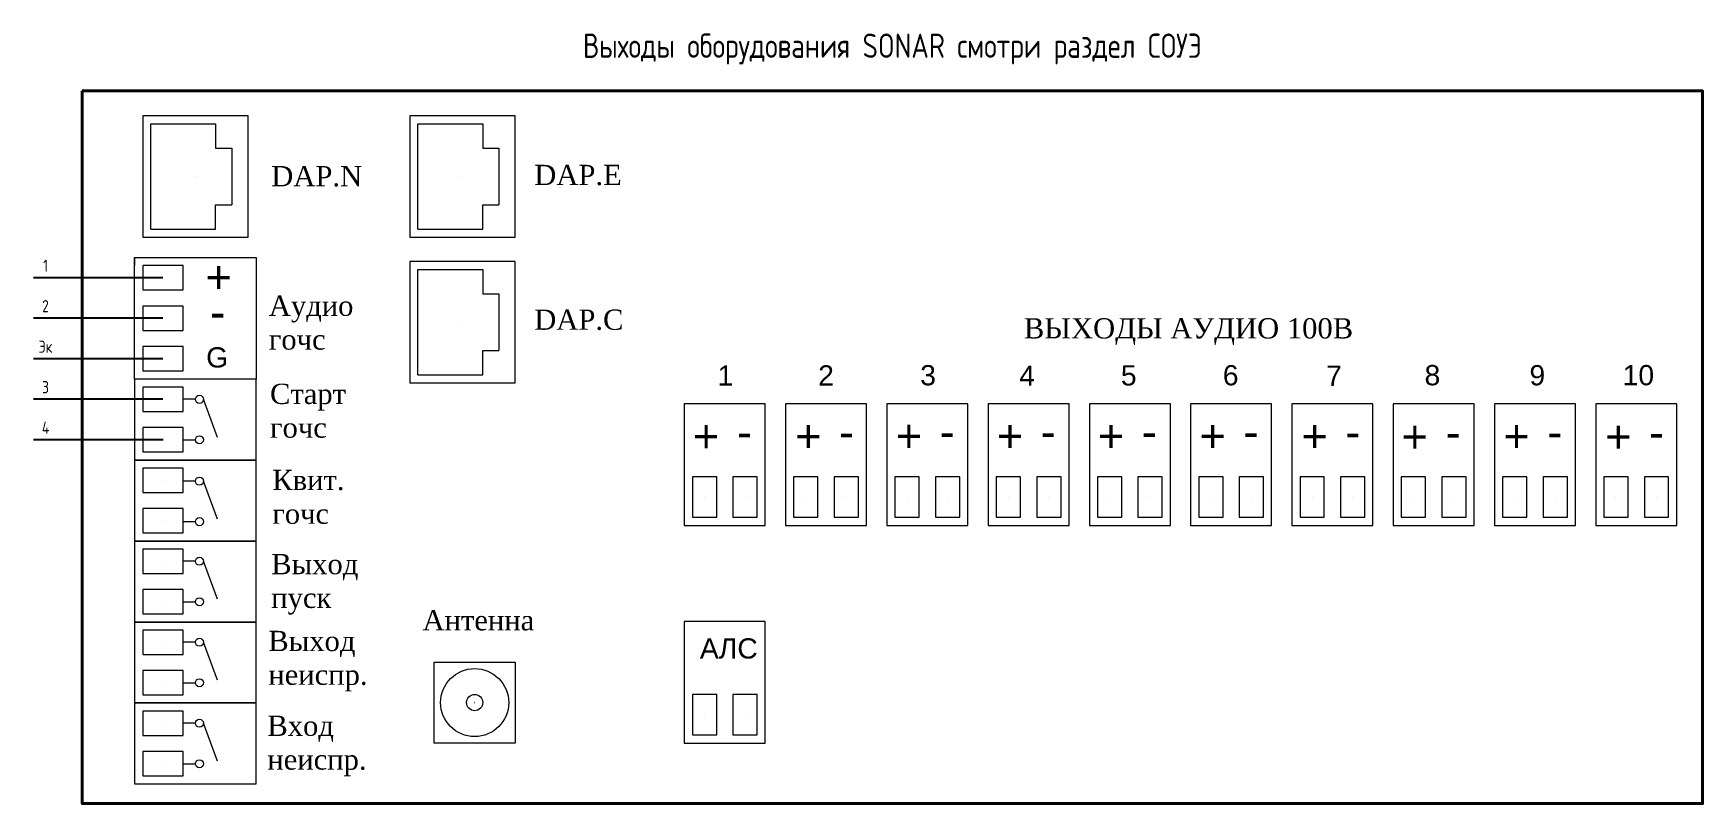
# Paper-space layout '11.СхКомО' of a CAD drawing. Header units: millimetres. Extents: x -18 to 1656, y -77 to 420.
# Drawn here: x 380.1 to 586.2, y 86.4 to 181.5 of the extents above; entities that cross this region are included whole.
import ezdxf
from ezdxf.enums import TextEntityAlignment as Align

# ---------------------------------------------------------------- set-up
doc = ezdxf.new("R2018")
doc.units = ezdxf.units.MM
doc.layers.add('102 Рамка', color=252, linetype='Continuous')
doc.layers.add('Text', color=7, linetype='Continuous')
doc.styles.add('Format', font='isocpeur.ttf', dxfattribs={"width": 0.8, "height": 250})
doc.styles.add('ISOCPEUR', font='isocpeui.ttf', dxfattribs={"height": 2.5})
doc.styles.get("Standard").update_dxf_attribs({"font": 'arial.ttf'})

psp = doc.layouts.new('11.СхКомО')

# ---------------------------------------------------------------- texts
at = {"layer": 'Text', "ltscale": 3, "attachment_point": 5, "style": 'Format'}
for s, insert, char_height, width in [('Выходы оборудования SONAR смотри раздел СОУЭ', (486.16, 179.61), 3, 200), ('1\\P', (381.63, 152.86), 1.5, 3), ('2', (381.63, 147.86), 1.5, 3), ('Эк', (381.63, 142.86), 1.5, 3), ('3', (381.64, 137.86), 1.5, 3), ('4', (381.64, 132.86), 1.5, 3)]:
    psp.add_mtext(s, dxfattribs=dict(at, insert=insert, char_height=char_height, width=width))

# ---------------------------------------------------------------- blocks, each defined once
blk = doc.blocks.new('ESD3')
at = {"lineweight": 0}
for p, q in [((0, 15), (15, 15)), ((0, 0), (0, 15)), ((15, 15), (15, 0)), ((4, 6), (1, 6)), ((1, 6), (1, 1)), ((4, 1), (4, 6)), ((9, 6), (6, 6)), ((6, 6), (6, 1)), ((9, 1), (9, 6)), ((14, 6), (11, 6)), ((11, 6), (11, 1)), ((14, 1), (14, 6)), ((15, 0), (0, 0)), ((0, 0), (1, 0)), ((1, 1), (4, 1)), ((6, 1), (9, 1)), ((11, 1), (14, 1))]:
    blk.add_line(p, q, dxfattribs=at)
for centre in [(2.5, 3.5), (7.5, 3.5), (12.5, 3.5)]:
    blk.add_circle(centre, 0.001, dxfattribs=at)
blk = doc.blocks.new('ESD2')
at = {"lineweight": 0}
for p, q in [((10, 15), (0, 15)), ((0, 15), (0, 0)), ((10, 0), (10, 15)), ((4, 6), (1, 6)), ((1, 6), (1, 1)), ((4, 1), (4, 6)), ((9, 6), (6, 6)), ((6, 6), (6, 1)), ((9, 1), (9, 6)), ((0, 0), (10, 0)), ((0, 0), (1, 0)), ((1, 1), (4, 1)), ((6, 1), (9, 1))]:
    blk.add_line(p, q, dxfattribs=at)
for centre in [(2.5, 3.5), (7.5, 3.5)]:
    blk.add_circle(centre, 0.001, dxfattribs=at)
blk = doc.blocks.new('RG-45')
at = {"lineweight": 0}
for p, q in [((17.5, 14), (2.5, 14)), ((2.5, 14), (2.5, 1)), ((3.5, 13), (16.5, 13)), ((3.5, 13), (3.5, 5)), ((16.5, 13), (16.5, 5)), ((17.5, 1), (17.5, 14)), ((3.5, 5), (6.5, 5)), ((6.5, 5), (6.5, 3)), ((16.5, 5), (13.5, 5)), ((13.5, 5), (13.5, 3)), ((13.5, 3), (6.5, 3)), ((2.5, 1), (17.5, 1))]:
    blk.add_line(p, q, dxfattribs=at)
blk.add_circle((10, 7.5), 0.001, dxfattribs=at)
blk = doc.blocks.new('*U191')
at = {"linetype": 'ByBlock', "lineweight": 0}
for p, q in [((0, 0), (0, 10)), ((0, 10), (10, 10)), ((10, 10), (10, 0)), ((10, 0), (0, 0))]:
    blk.add_line(p, q, dxfattribs=at)
for radius in [4.2, 1, 0.001]:
    blk.add_circle((5, 5), radius, dxfattribs=at)
blk = doc.blocks.new('SPM-C20ххх-D')
at = {"linetype": 'Continuous', "lineweight": 0}
for p, q in [((13.97, 49.93), (12.47, 49.93)), ((16.68, 45.23), (14.97, 49.93)), ((12.47, 44.93), (13.97, 44.93)), ((13.97, 39.82), (12.47, 39.82)), ((16.68, 35.12), (14.97, 39.82)), ((12.47, 34.82), (13.97, 34.82)), ((13.97, 29.93), (12.47, 29.93)), ((16.68, 25.23), (14.97, 29.93)), ((12.47, 24.93), (13.97, 24.93)), ((13.97, 19.93), (12.47, 19.93)), ((16.68, 15.23), (14.97, 19.93)), ((12.47, 14.93), (13.97, 14.93)), ((13.97, 9.93), (12.47, 9.93)), ((16.68, 5.23), (14.97, 9.93)), ((12.47, 4.93), (13.97, 4.93))]:
    blk.add_line(p, q, dxfattribs=at)
at = {"lineweight": 40}
blk.add_lwpolyline([(0, 88), (200, 88), (200, 0), (0, 0)], close=True, dxfattribs=at)
at = {"linetype": 'Continuous', "lineweight": 0}
for centre in [(14.47, 49.93), (14.47, 44.93), (14.47, 39.82), (14.47, 34.82), (14.47, 29.93), (14.47, 24.93), (14.47, 19.93), (14.47, 14.93), (14.47, 9.93), (14.47, 4.93)]:
    blk.add_circle(centre, 0.5, dxfattribs=at)
at = {"lineweight": 40}
for name, p, rotation in [('RG-45', (21.47, 67.43), 90), ('RG-45', (54.44, 67.43), 90), ('ESD3', (6.47, 67.43), 270), ('RG-45', (54.44, 49.46), 90), ('ESD2', (6.47, 52.43), 270), ('ESD2', (6.47, 42.43), 270), ('ESD2', (6.47, 32.43), 270), ('ESD2', (6.47, 22.43), 270), ('ESD2', (6.47, 12.43), 270)]:
    blk.add_blockref(name, p, dxfattribs=dict(at, rotation=rotation))
for p in [(74.31, 34.36), (86.81, 34.36), (99.31, 34.36), (111.81, 34.36), (124.31, 34.36), (136.81, 34.36), (149.31, 34.36), (161.81, 34.36), (174.31, 34.36), (186.81, 34.36), (74.31, 7.48)]:
    blk.add_blockref('ESD2', p, dxfattribs=at)
at = {"linetype": 'ByBlock', "lineweight": 0}
blk.add_blockref('*U191', (43.44, 7.48), dxfattribs=at)
at = {"lineweight": 40, "attachment_point": 1}
for s, width, insert, char_height in [('{\\fTimes New Roman|b0|i0|c0|p18;DAP.N}', 27.0375, (23.33, 78.73), 2.5), ('{\\fTimes New Roman|b0|i0|c0|p18;DAP.E}', 27.0375, (55.79, 78.88), 2.5), ('+', 5, (15.22, 67.02), 4), ('{\\fTimes New Roman|b0|i0|c204|p18;Аудио\\Pгочс}', 27.0375, (23.03, 62.73), 2.5), ('-', 5, (15.79, 62.71), 4), ('{\\fTimes New Roman|b0|i0|c0|p18;DAP\\fTimes New Roman|b0|i0|c204|p18;.\\fTimes New Roman|b0|i0|c0|p18;C}', 27.0375, (55.79, 61.01), 2.5), ('{\\fTimes New Roman|b0|i0|c204|p18;ВЫХОДЫ АУДИО 100В}', 42.6608, (116.23, 59.94), 2.5), ('G', 5, (15.3, 56.35), 2.5), ('1', 4.1941, (78.41, 54.11), 2.5), ('2', 4.1941, (90.84, 54.13), 2.5), ('3', 4.1941, (103.43, 54.15), 2.5), ('4', 4.1941, (115.65, 54.1), 2.5), ('5', 4.1941, (128.2, 54.13), 2.5), ('6', 4.1941, (140.78, 54.15), 2.5), ('7', 4.1941, (153.54, 54.09), 2.5), ('8', 4.1941, (165.68, 54.16), 2.5), ('9', 4.1941, (178.63, 54.15), 2.5), ('10', 4.1941, (190.13, 54.16), 2.5), ('{\\fTimes New Roman|b0|i0|c204|p18;Старт\\Pгочс}', 27.0375, (23.18, 51.85), 2.5), ('+', 5, (75.38, 47.38), 4), ('-', 5, (80.8, 47.91), 4), ('+', 5, (88, 47.39), 4), ('-', 5, (93.42, 47.92), 4), ('+', 5, (100.4, 47.42), 4), ('-', 5, (105.82, 47.95), 4), ('+', 5, (112.89, 47.41), 4), ('-', 5, (118.31, 47.94), 4), ('+', 5, (125.36, 47.41), 4), ('-', 5, (130.78, 47.94), 4), ('+', 5, (137.9, 47.41), 4), ('-', 5, (143.33, 47.95), 4), ('+', 5, (150.48, 47.4), 4), ('-', 5, (155.9, 47.93), 4), ('+', 5, (162.85, 47.33), 4), ('-', 5, (168.27, 47.86), 4), ('+', 5, (175.4, 47.4), 4), ('-', 5, (180.83, 47.93), 4), ('+', 5, (187.96, 47.33), 4), ('-', 5, (193.38, 47.86), 4), ('{\\fTimes New Roman|b0|i0|c204|p18;Квит.\\Pгочс}', 27.0375, (23.46, 41.22), 2.5), ('{\\fTimes New Roman|b0|i0|c204|p18;Выход\\Pпуск}', 27.0375, (23.33, 30.83), 2.5), ('{\\fTimes New Roman|b0|i0|c204|p18;Антенна}', 27.0375, (42, 23.9), 2.5), ('{\\fTimes New Roman|b0|i0|c204|p18;Выход\\Pнеиспр.}', 27.0375, (22.97, 21.34), 2.5), ('АЛС', 27.0375, (76.24, 20.42), 2.5), ('{\\fTimes New Roman|b0|i0|c204|p18;Вход\\Pнеиспр.}', 27.0375, (22.85, 10.87), 2.5)]:
    blk.add_mtext_dynamic_manual_height_columns(s, width=width, gutter_width=12.5, heights=[0], dxfattribs=dict(at, insert=insert, char_height=char_height))
blk = doc.blocks.new('*U284')
at = {"layer": '102 Рамка', "color": 0}
blk.add_lwpolyline([(594, 420), (0, 420), (0, 0), (594, 0)], close=True, dxfattribs=at)
at = {"layer": '102 Рамка', "color": 0, "const_width": 0.8}
for points in [[(589, 5), (589, 415), (20, 415), (20, 5)], [(8, 5), (20, 5), (20, 90), (8, 90)]]:
    blk.add_lwpolyline(points, close=True, dxfattribs=at)
at = {"layer": '102 Рамка', "color": 0}
for points, const_width in [([(5, 155), (20, 155), (20, 90), (5, 90), (5, 155)], 0.8), ([(10, 90), (10, 155)], 0.05), ([(15, 90), (15, 155)], 0.05), ([(5, 145), (20, 145)], 0.8), ([(5, 130), (20, 130)], 0.8), ([(5, 110), (20, 110)], 0.8), ([(13, 90), (13, 5)], 0.05), ([(8, 65), (20, 65)], 0.8), ([(8, 30), (20, 30)], 0.8)]:
    blk.add_lwpolyline(points, dxfattribs=dict(at, const_width=const_width))
blk.add_lwpolyline([(594, 5), (594, 0)], dxfattribs=at)
at = {"color": 7, "style": 'ISOCPEUR', "oblique": 10, "width": 0.8}
blk.add_attdef('НОМЕР-ЛИСТА', text='', height=2.5, dxfattribs=at).set_placement((567.56, 25), align=Align.MIDDLE_CENTER)
at = {"color": 7, "lineweight": 30, "oblique": 10, "width": 0.8, "flags": 104}
blk.add_attdef('НАИМЕНОВАНИЕ-ЧЕРТЕЖА', text='', height=2.5, dxfattribs=at).set_placement((504, 12.5), align=Align.MIDDLE_CENTER)
at = {"layer": '102 Рамка', "color": 7, "style": 'ISOCPEUR', "width": 0.8}
for s, p in [('Дата', (17.25, 146.5)), ('Подпись', (17.25, 131.5)), ('Фамилия', (17.25, 111.5)), ('Согласовано', (2.5, 93.5)), ('N.отд.долж.', (17.25, 91.5)), ('Взам. инв.No.', (10.5, 68)), ('Подп. и дата', (10.5, 33)), ('Инв.No. подп.', (10.5, 8))]:
    blk.add_text(s, height=2.5, rotation=90, dxfattribs=at).set_placement(p, align=Align.MIDDLE_LEFT)
blk.add_attdef('FORMATTEXT', text='', height=2.5, dxfattribs=at).set_placement((537.5, 3.75), align=Align.TOP_LEFT)

# ---------------------------------------------------------------- linework, layer by layer
for points in [[(396.13, 151.36), (380.13, 151.36)], [(396.13, 146.36), (380.13, 146.36)], [(396.13, 141.36), (380.13, 141.36)], [(396.13, 136.36), (380.13, 136.36)], [(396.14, 131.36), (380.14, 131.36)]]:
    psp.add_lwpolyline(points)

# ---------------------------------------------------------------- block references
at = {"color": 7, "lineweight": 30}
ref = psp.add_blockref('*U284', (0, 0), dxfattribs=at)
ref.add_attrib('FORMATTEXT', 'Формат А2', dxfattribs={"layer": '102 Рамка', "color": 7, "height": 2.5, "style": 'ISOCPEUR', "width": 0.8}).set_placement((537.5, 3.75), align=Align.TOP_LEFT)
ref.add_attrib('НОМЕР-ЛИСТА', '13', dxfattribs={"color": 7, "height": 2.5, "style": 'ISOCPEUR', "oblique": 10, "width": 0.8}).set_placement((567.56, 25), align=Align.MIDDLE_CENTER)
lines = psp.add_mtext('\\W0.8000;Схема коммутации оборудования', dxfattribs={"color": 7, "insert": (504, 12.5), "char_height": 68.5829, "attachment_point": 1})
ref.add_attrib('НАИМЕНОВАНИЕ-ЧЕРТЕЖА', '', (504, 12.5), dxfattribs={"flags": 104}).embed_mtext(lines)
psp.add_blockref('SPM-C20ххх-D', (386.16, 86.43))

psp.set_redraw_order([(e.dxf.handle, doc.entitydb.next_handle()) for e in psp.query("TEXT MTEXT ATTDEF DIMENSION ARC_DIMENSION")])  # texts and dimensions are drawn at this point

doc.saveas('drawing.dxf')
